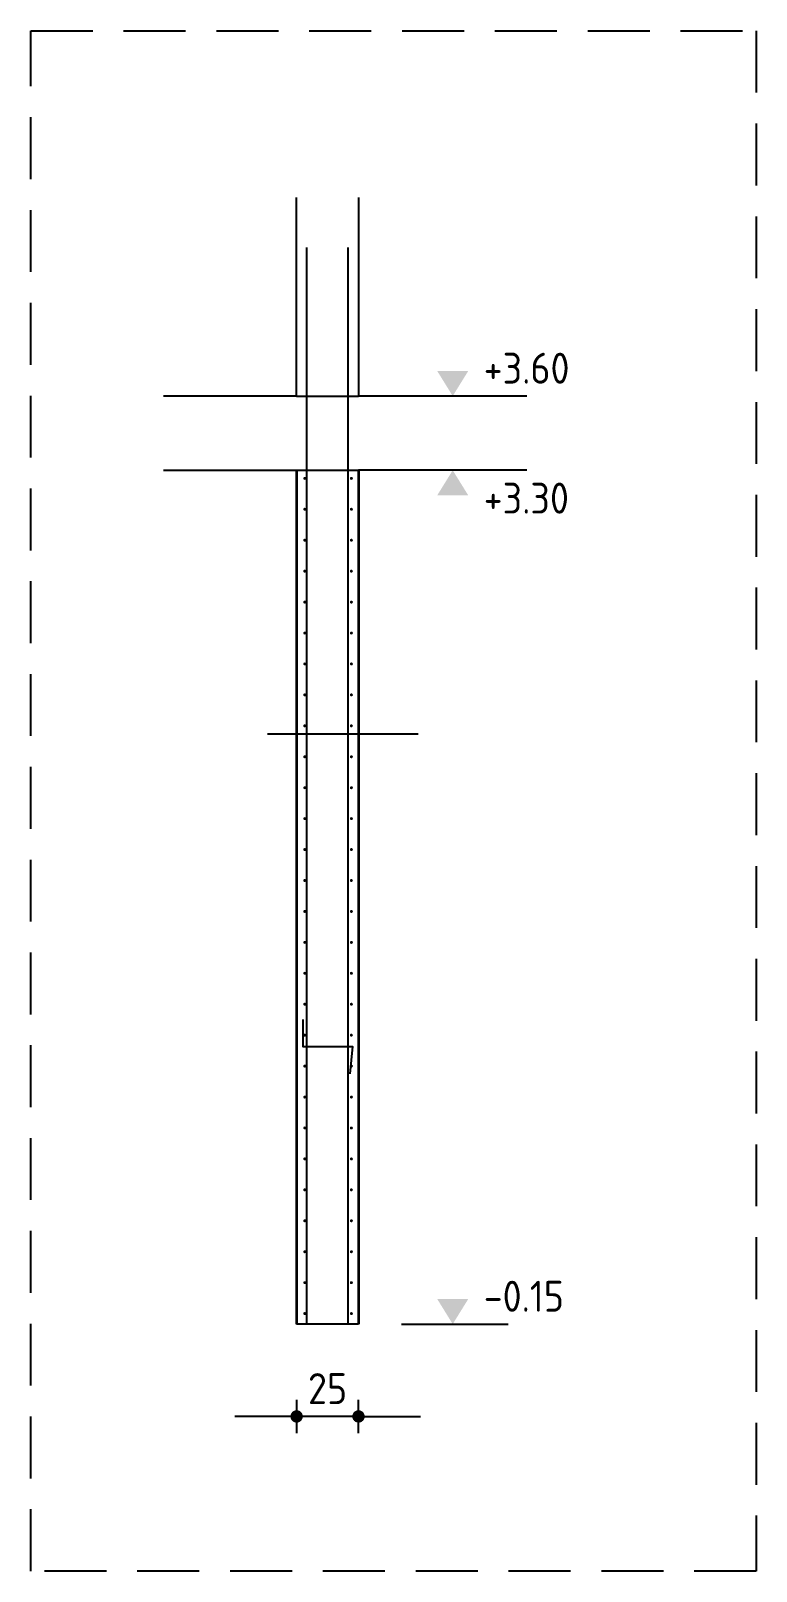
# Model space of a CAD drawing. Extents: x -13.1 to 55.8, y 0 to 34.8.
# Drawn here: x -6 to -3.07, y 28.31 to 34.54 of the extents above; entities that cross this region are included whole.
import ezdxf

# ---------------------------------------------------------------- set-up
doc = ezdxf.new("R2010")
doc.units = 0
doc.header["$LTSCALE"] = 0.5
for name, pattern in [('AUSGEZOGEN', [1000.01, 1000, 0.01]), ('DASHED', [0.75, 0.5, -0.25]), ('STRICHLINIE', [0.75, 0.5, -0.25])]:
    doc.linetypes.add(name, pattern=pattern)
for name, color, linetype in [('AFU', 7, 'Continuous'), ('BETON', 7, 'Continuous'), ('DETAIL', 7, 'Continuous'), ('HILFE', 7, 'Continuous'), ('koten', 7, 'Continuous'), ('MASSE', 7, 'Continuous'), ('RND', 7, 'Continuous'), ('RND-1', 7, 'Continuous')]:
    doc.layers.add(name, color=color, linetype=linetype)
doc.layers.add('NOPLOT', color=7, linetype='Continuous', plot=False)
doc.styles.add('txt', font='isocp.shx')
doc.linetypes.add('AFU_50K', pattern='A,0.15,["/",Standard,S=0.2,R=0,X=-0.01,Y=-0.1],0.07,["/",Standard,S=0.2,R=0,X=-0.01,Y=-0.1],0.15', length=0.37)
doc.dimstyles.new('DOT_I', dxfattribs={"dimscale": 0.5, "dimtxt": 0.25, "dimasz": 0.25, "dimexe": 0.1, "dimexo": 0.3, "dimgap": 0.1, "dimtad": 1, "dimdec": 3, "dimzin": 3, "dimtxsty": 'txt', "dimblk": 'DOT', "dimblk1": 'DOT', "dimblk2": 'DOT', "dimsah": 1, "dimcen": 0.1, "dimse1": 1, "dimse2": 1, "dimazin": 0, "dimtfac": 1, "dimtdec": 4, "dimtix": 1, "dimtmove": 2, "dimatfit": 3, "dimfxl": 0, "dimtvp": 1, "dimtolj": 1, "dimtzin": 0, "dimarcsym": 0})

msp = doc.modelspace()

# ---------------------------------------------------------------- blocks, each defined once
blk = doc.blocks.new('okrd_o')
at = {"layer": 'koten', "color": 7, "linetype": 'Continuous'}
blk.add_solid([(-0.125, 0.202), (0.125, 0.202), (0, 0)], dxfattribs=at)
at = {"layer": 'koten', "style": 'txt'}
blk.add_attdef('OKRD', (0.25, 0.1), '', height=0.25, dxfattribs=at)
blk = doc.blocks.new('okrd_u')
at = {"layer": 'koten', "color": 7, "linetype": 'Continuous'}
blk.add_solid([(-0.125, -0.202), (0.125, -0.202), (0, 0)], dxfattribs=at)
at = {"layer": 'koten', "style": 'txt'}
blk.add_attdef('OKRD', (0.25, -0.35), '', height=0.25, dxfattribs=at)
blk = doc.blocks.new('DOT')
at = {"layer": 'MASSE', "color": 7, "linetype": 'Continuous'}
for p, q in [((0, 0.54), (0, -0.54)), ((0, 0), (-1, 0))]:
    blk.add_line(p, q, dxfattribs=at)
at = {"layer": 'MASSE', "color": 7, "linetype": 'Continuous', "const_width": 0.2}
blk.add_lwpolyline([(-0.1, 0, 1), (0.1, 0, 1)], format="xyb", close=True, dxfattribs=at)
blk = doc.blocks.new('*D21')
at = {"layer": 'Defpoints', "color": 0, "linetype": 'AUSGEZOGEN', "transparency": 16777216}
for p in [(-4.9266, 28.9401), (-4.9266, 28.9401), (-4.6766, 28.9401)]:
    blk.add_point(p, dxfattribs=at)
at = {"layer": 'MASSE', "color": 0, "linetype": 'AUSGEZOGEN', "lineweight": -2, "transparency": 16777216}
for p, q in [((-5.0516, 28.9401), (-5.1766, 28.9401)), ((-4.6766, 28.9401), (-4.9266, 28.9401)), ((-4.5516, 28.9401), (-4.4266, 28.9401))]:
    blk.add_line(p, q, dxfattribs=at)
at = {"layer": 'MASSE', "color": 0, "linetype": 'AUSGEZOGEN', "lineweight": -2, "transparency": 16777216, "xscale": 0.125, "yscale": 0.125, "zscale": 0.125}
blk.add_blockref('DOT', (-4.9266, 28.9401), dxfattribs=at)
at = {"layer": 'MASSE', "color": 0, "linetype": 'AUSGEZOGEN', "lineweight": -2, "transparency": 16777216, "xscale": 0.125, "yscale": 0.125, "zscale": 0.125, "rotation": 180}
blk.add_blockref('DOT', (-4.6766, 28.9401), dxfattribs=at)
at = {"layer": 'MASSE', "color": 0, "linetype": 'AUSGEZOGEN', "transparency": 16777216, "insert": (-4.8016, 29.0526), "char_height": 0.125, "attachment_point": 5, "style": 'txt'}
blk.add_mtext('\\A1;25', dxfattribs=at)

# ---------------------------------------------------------------- dimensions: what is measured, and where the dimension line sits
at = {"layer": 'MASSE', "color": 7, "linetype": 'AUSGEZOGEN'}
dim = msp.add_linear_dim(base=(-4.9266, 28.9401), p1=(-4.6766, 28.9401), p2=(-4.9266, 28.9401), dimstyle='DOT_I', override={"dimdec": 0, "dimlfac": 100}, dxfattribs=at)
dim.commit()
dim.dimension.update_dxf_attribs({"geometry": '*D21', "text_midpoint": (-4.8016, 29.0526)})

# ---------------------------------------------------------------- linework, layer by layer
at = {"layer": 'AFU', "color": 8, "linetype": 'AFU_50K'}
for p, q in [((-4.9266, 33.0633), (-4.6766, 33.0633)), ((-4.9266, 32.7633), (-4.6766, 32.7633)), ((-4.6766, 29.3133), (-4.9266, 29.3133))]:
    msp.add_line(p, q, dxfattribs=at)
at = {"layer": 'BETON', "color": 6, "linetype": 'AUSGEZOGEN'}
for p, q in [((-4.9266, 33.0633), (-4.9266, 33.8658)), ((-4.6766, 33.8658), (-4.6766, 33.0633)), ((-5.4639, 32.7633), (-4.9266, 32.7633)), ((-3.996, 32.7633), (-4.6766, 32.7633))]:
    msp.add_line(p, q, dxfattribs=at)
at = {"layer": 'BETON', "color": 6, "linetype": 'AUSGEZOGEN', "lineweight": 25}
for p, q in [((-4.9266, 33.0633), (-5.4639, 33.0633)), ((-3.996, 33.0633), (-4.6766, 33.0633))]:
    msp.add_line(p, q, dxfattribs=at)
at = {"layer": 'BETON', "color": 6, "linetype": 'AUSGEZOGEN', "lineweight": 35}
for p, q in [((-4.9266, 32.7633), (-4.9266, 29.3133)), ((-4.6766, 32.7633), (-4.6766, 29.3133))]:
    msp.add_line(p, q, dxfattribs=at)
at = {"layer": 'DETAIL', "color": 102, "linetype": 'STRICHLINIE'}
msp.add_lwpolyline([(-6.0003, 28.3148), (-6.0003, 34.5392), (-3.0702, 34.5392), (-3.0702, 28.3148)], close=True, dxfattribs=at)
at = {"layer": 'HILFE', "color": 102, "linetype": 'AUSGEZOGEN'}
msp.add_line((-4.5023, 29.3133), (-4.0719, 29.3133), dxfattribs=at)
at = {"layer": 'NOPLOT', "color": 191, "linetype": 'AUSGEZOGEN'}
msp.add_line((-5.0436, 31.6982), (-4.4357, 31.6982), dxfattribs=at)
at = {"layer": 'RND', "color": 1, "linetype": 'AUSGEZOGEN'}
for points in [[(-4.8851, 29.3133), (-4.8851, 33.6633)], [(-4.718, 29.3133), (-4.718, 33.6633)]]:
    msp.add_lwpolyline(points, dxfattribs=at)
at = {"layer": 'RND', "color": 7, "linetype": 'AUSGEZOGEN', "const_width": 0.006}
for points in [[(-4.8967, 32.7307, 1), (-4.8907, 32.7307, 1)], [(-4.7084, 32.7307, 1), (-4.7024, 32.7307, 1)], [(-4.8967, 32.6057, 1), (-4.8907, 32.6057, 1)], [(-4.7084, 32.6057, 1), (-4.7024, 32.6057, 1)], [(-4.8967, 32.4807, 1), (-4.8907, 32.4807, 1)], [(-4.7084, 32.4807, 1), (-4.7024, 32.4807, 1)], [(-4.8967, 32.3557, 1), (-4.8907, 32.3557, 1)], [(-4.7084, 32.3557, 1), (-4.7024, 32.3557, 1)], [(-4.8967, 32.2307, 1), (-4.8907, 32.2307, 1)], [(-4.7084, 32.2307, 1), (-4.7024, 32.2307, 1)], [(-4.8967, 32.1057, 1), (-4.8907, 32.1057, 1)], [(-4.7084, 32.1057, 1), (-4.7024, 32.1057, 1)], [(-4.8967, 31.9807, 1), (-4.8907, 31.9807, 1)], [(-4.7084, 31.9807, 1), (-4.7024, 31.9807, 1)], [(-4.8967, 31.8557, 1), (-4.8907, 31.8557, 1)], [(-4.7084, 31.8557, 1), (-4.7024, 31.8557, 1)], [(-4.8967, 31.7307, 1), (-4.8907, 31.7307, 1)], [(-4.7084, 31.7307, 1), (-4.7024, 31.7307, 1)], [(-4.8967, 31.6057, 1), (-4.8907, 31.6057, 1)], [(-4.7084, 31.6057, 1), (-4.7024, 31.6057, 1)], [(-4.8967, 31.4807, 1), (-4.8907, 31.4807, 1)], [(-4.7084, 31.4807, 1), (-4.7024, 31.4807, 1)], [(-4.8967, 31.3557, 1), (-4.8907, 31.3557, 1)], [(-4.7084, 31.3557, 1), (-4.7024, 31.3557, 1)], [(-4.8967, 31.2307, 1), (-4.8907, 31.2307, 1)], [(-4.7084, 31.2307, 1), (-4.7024, 31.2307, 1)], [(-4.8967, 31.1057, 1), (-4.8907, 31.1057, 1)], [(-4.7084, 31.1057, 1), (-4.7024, 31.1057, 1)], [(-4.8967, 30.9807, 1), (-4.8907, 30.9807, 1)], [(-4.7084, 30.9807, 1), (-4.7024, 30.9807, 1)], [(-4.8967, 30.8557, 1), (-4.8907, 30.8557, 1)], [(-4.7084, 30.8557, 1), (-4.7024, 30.8557, 1)], [(-4.8967, 30.7307, 1), (-4.8907, 30.7307, 1)], [(-4.7084, 30.7307, 1), (-4.7024, 30.7307, 1)], [(-4.8967, 30.6057, 1), (-4.8907, 30.6057, 1)], [(-4.7084, 30.6057, 1), (-4.7024, 30.6057, 1)], [(-4.8967, 30.4807, 1), (-4.8907, 30.4807, 1)], [(-4.7084, 30.4807, 1), (-4.7024, 30.4807, 1)], [(-4.8967, 30.3557, 1), (-4.8907, 30.3557, 1)], [(-4.7084, 30.3557, 1), (-4.7024, 30.3557, 1)], [(-4.8967, 30.2307, 1), (-4.8907, 30.2307, 1)], [(-4.7084, 30.2307, 1), (-4.7024, 30.2307, 1)], [(-4.8967, 30.1057, 1), (-4.8907, 30.1057, 1)], [(-4.7084, 30.1057, 1), (-4.7024, 30.1057, 1)], [(-4.8967, 29.9807, 1), (-4.8907, 29.9807, 1)], [(-4.7084, 29.9807, 1), (-4.7024, 29.9807, 1)], [(-4.8967, 29.8557, 1), (-4.8907, 29.8557, 1)], [(-4.7084, 29.8557, 1), (-4.7024, 29.8557, 1)], [(-4.8967, 29.7307, 1), (-4.8907, 29.7307, 1)], [(-4.7084, 29.7307, 1), (-4.7024, 29.7307, 1)], [(-4.8967, 29.6057, 1), (-4.8907, 29.6057, 1)], [(-4.7084, 29.6057, 1), (-4.7024, 29.6057, 1)], [(-4.8967, 29.4807, 1), (-4.8907, 29.4807, 1)], [(-4.7084, 29.4807, 1), (-4.7024, 29.4807, 1)], [(-4.8967, 29.3557, 1), (-4.8907, 29.3557, 1)], [(-4.7084, 29.3557, 1), (-4.7024, 29.3557, 1)]]:
    msp.add_lwpolyline(points, format="xyb", close=True, dxfattribs=at)
at = {"layer": 'RND-1', "color": 1, "linetype": 'AUSGEZOGEN'}
msp.add_lwpolyline([(-4.9014, 30.5445), (-4.9014, 30.4345), (-4.7014, 30.4345), (-4.711, 30.3249)], dxfattribs=at)

# ---------------------------------------------------------------- block references
at = {"layer": 'koten', "color": 7, "linetype": 'DASHED', "xscale": 0.5, "yscale": 0.5, "zscale": 0.5}
msp.add_blockref('okrd_o', (-4.296, 33.0633), dxfattribs=at).add_auto_attribs({'OKRD': '+3.60'})
at = {"layer": 'koten', "color": 7, "linetype": 'AUSGEZOGEN', "xscale": 0.5, "yscale": 0.5, "zscale": 0.5}
msp.add_blockref('okrd_u', (-4.296, 32.7633), dxfattribs=at).add_auto_attribs({'OKRD': '+3.30'})
at = {"layer": 'koten', "color": 7, "linetype": 'AUSGEZOGEN'}
ref = msp.add_blockref('okrd_o', (-4.296, 29.3133), dxfattribs=dict(at, xscale=0.5, yscale=0.5, zscale=0.5))
ref.add_attrib('OKRD', '-0.15', (-4.171, 29.3633), dxfattribs={"layer": '0', "color": 0, "linetype": 'ByBlock', "height": 0.125, "style": 'txt'})

msp.set_redraw_order([(e.dxf.handle, doc.entitydb.next_handle()) for e in msp.query("TEXT MTEXT ATTDEF DIMENSION ARC_DIMENSION")])  # texts and dimensions are drawn at this point

doc.saveas('drawing.dxf')
